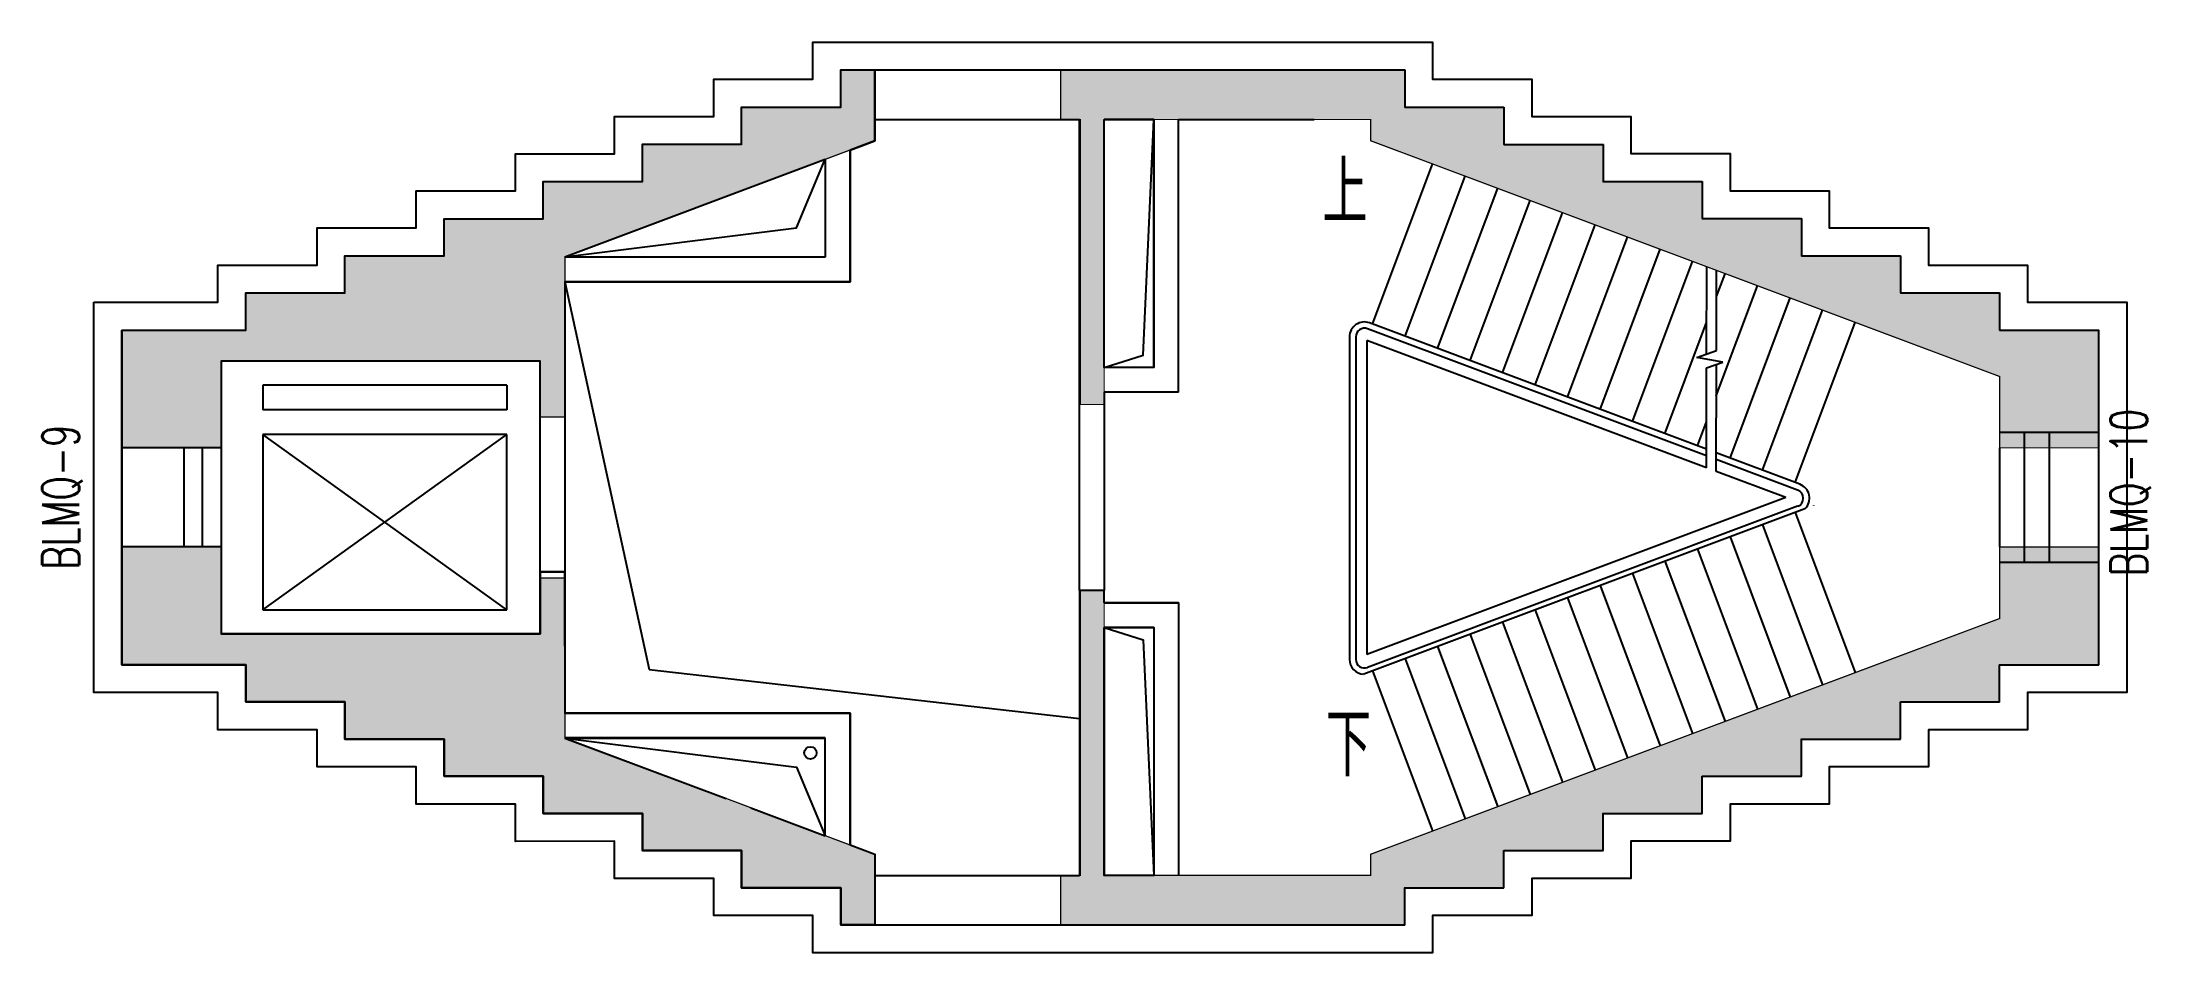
# Model space of a CAD drawing. Extents: x 1456273 to 1532071, y 313528 to 416301.
# Drawn here: x 1513816 to 1530829, y 355090 to 362440 of the extents above; entities that cross this region are included whole.
import ezdxf

# ---------------------------------------------------------------- set-up
doc = ezdxf.new("R2010")
doc.units = 0
doc.header["$LTSCALE"] = 1000
doc.header["$MEASUREMENT"] = 0
doc.layers.add('body', color=30, linetype='Continuous')
doc.layers.add('消防', color=222, linetype='Continuous')
doc.styles.add('_TCH_DIM', font='SIMPLEX', dxfattribs={"bigfont": 'GBCBIG'})
doc.styles.add('_TCH_WINDOW', font='txt.shx', dxfattribs={"height": 3.5, "bigfont": 'hztxt.shx'})

msp = doc.modelspace()

# ---------------------------------------------------------------- texts
at = {"layer": 'body', "style": '_TCH_DIM'}
for s, p in [('上', (1524145, 360975)), ('下', (1524173, 356514))]:
    msp.add_text(s, height=506, dxfattribs=at).set_placement(p)
at = {"layer": 'body', "style": '_TCH_WINDOW', "width": 0.705882}
for s, p in [('BLMQ-9', (1514114, 358182)), ('BLMQ-10', (1530800, 358129))]:
    msp.add_text(s, height=297.5, rotation=90, dxfattribs=at).set_placement(p)

# ---------------------------------------------------------------- hatches: boundary and pattern name
at = {"layer": 'body'}
for points in [[(1514459, 360115), (1515459, 360115), (1515459, 360415), (1516259, 360415), (1516259, 360715), (1517059, 360715), (1517059, 361014), (1517859, 361014), (1517859, 361314), (1518659, 361314), (1518659, 361615), (1519459, 361615), (1519459, 361915), (1520259, 361915), (1520259, 362215), (1520534, 362214), (1520534, 361644), (1518034, 360706), (1518034, 359415), (1517834, 359415), (1517834, 359865), (1515259, 359865), (1515259, 359165), (1514459, 359165)], [(1522034, 362215), (1524809, 362215), (1524809, 361915), (1525609, 361915), (1525609, 361614), (1526409, 361614), (1526409, 361314), (1527209, 361314), (1527209, 361015), (1528009, 361015), (1528009, 360715), (1528809, 360715), (1528809, 360415), (1529609, 360415), (1529609, 360115), (1530409, 360115), (1530409, 359165), (1529609, 359165), (1529609, 359741), (1524534, 361644), (1524534, 361815), (1522384, 361815), (1522384, 359515), (1522191, 359515), (1522191, 361815), (1522034, 361815)], [(1514459, 357415), (1515459, 357415), (1515459, 357115), (1516259, 357115), (1516259, 356815), (1517059, 356815), (1517059, 356515), (1517859, 356515), (1517859, 356215), (1518659, 356215), (1518659, 355915), (1519459, 355915), (1519459, 355615), (1520259, 355615), (1520259, 355315), (1520534, 355315), (1520534, 355885), (1518034, 356824), (1518034, 358115), (1517834, 358115), (1517834, 357665), (1515259, 357665), (1515259, 358365), (1514459, 358365)], [(1522034, 355315), (1524809, 355315), (1524809, 355615), (1525609, 355614), (1525609, 355915), (1526409, 355915), (1526409, 356215), (1527209, 356215), (1527209, 356515), (1528009, 356515), (1528009, 356815), (1528809, 356815), (1528809, 357115), (1529609, 357115), (1529609, 357415), (1530409, 357415), (1530409, 358365), (1529609, 358365), (1529609, 357788), (1524534, 355885), (1524534, 355715), (1522384, 355715), (1522384, 358015), (1522191, 358015), (1522191, 355715), (1522034, 355715)]]:
    msp.add_hatch(color=256, dxfattribs=at).paths.add_polyline_path(points)

# ---------------------------------------------------------------- linework, layer by layer
for p, q in [((1520259, 361915), (1520259, 362215)), ((1520259, 362215), (1520534, 362215)), ((1520534, 362215), (1524809, 362215)), ((1520534, 361815), (1520534, 362215)), ((1520534, 361644), (1520534, 362215)), ((1524809, 362215), (1524809, 361915)), ((1519459, 361615), (1519459, 361915)), ((1519459, 361915), (1520259, 361915)), ((1524809, 361915), (1525609, 361915)), ((1525609, 361915), (1525609, 361614)), ((1520534, 361815), (1522184, 361815)), ((1522184, 358015), (1522184, 361815)), ((1522384, 361815), (1522784, 361815)), ((1522384, 359815), (1522384, 361815)), ((1522784, 359815), (1522784, 361815)), ((1522784, 359815), (1522784, 361815)), ((1522984, 361815), (1524079, 361815)), ((1522984, 359615), (1522984, 361815)), ((1522984, 359615), (1522984, 361815)), ((1518659, 361314), (1518659, 361615)), ((1518659, 361615), (1519459, 361615)), ((1520334, 361569), (1520534, 361644)), ((1520334, 361569), (1520334, 360506)), ((1525609, 361614), (1526409, 361614)), ((1526409, 361614), (1526409, 361314)), ((1518034, 360706), (1520134, 361494)), ((1520134, 361494), (1520134, 360705)), ((1524550, 360164), (1525034, 361456)), ((1524812, 360066), (1525297, 361358)), ((1517859, 361014), (1517859, 361314)), ((1517859, 361314), (1518659, 361314)), ((1525074, 359968), (1525559, 361260)), ((1526409, 361314), (1527209, 361314)), ((1527209, 361314), (1527209, 361015)), ((1517059, 360715), (1517059, 361014)), ((1517059, 361014), (1517859, 361014)), ((1525336, 359869), (1525821, 361161)), ((1525599, 359771), (1526083, 361063)), ((1527209, 361015), (1528009, 361015)), ((1528009, 361015), (1528009, 360715)), ((1525861, 359673), (1526345, 360965)), ((1526123, 359574), (1526607, 360866)), ((1516259, 360415), (1516259, 360715)), ((1516259, 360715), (1517059, 360715)), ((1518034, 360706), (1520134, 360706)), ((1520134, 360705), (1518034, 360705)), ((1526385, 359476), (1526870, 360768)), ((1526647, 359378), (1527132, 360670)), ((1528009, 360715), (1528809, 360715)), ((1528809, 360715), (1528809, 360415)), ((1518034, 360506), (1518034, 359965)), ((1520334, 360506), (1518034, 360506)), ((1518034, 360506), (1518714, 357376)), ((1527245, 359922), (1527246, 360627)), ((1527324, 359950), (1527325, 360597)), ((1527324, 360386), (1527394, 360571)), ((1515459, 360115), (1515459, 360415)), ((1515459, 360415), (1516259, 360415)), ((1527323, 359586), (1527656, 360473)), ((1527434, 359083), (1527918, 360375)), ((1528809, 360415), (1529609, 360415)), ((1529609, 360415), (1529609, 360115)), ((1527244, 359154), (1524526, 360173)), ((1526909, 359279), (1527245, 360176)), ((1527696, 358984), (1528180, 360277)), ((1527958, 358886), (1528443, 360178)), ((1514459, 360115), (1515459, 360115)), ((1514459, 360115), (1514459, 357415)), ((1524364, 360061), (1524364, 357458)), ((1524414, 360061), (1524414, 357458)), ((1524504, 360032), (1524504, 357497)), ((1527244, 359004), (1524504, 360032)), ((1527244, 359100), (1524509, 360126)), ((1529609, 360115), (1530409, 360115)), ((1530409, 357415), (1530409, 360115)), ((1530409, 357415), (1530409, 360115)), ((1515259, 359865), (1515259, 357665)), ((1517834, 359865), (1515259, 359865)), ((1517834, 358165), (1517834, 359865)), ((1518034, 359965), (1518034, 358165)), ((1527166, 359895), (1527324, 359950)), ((1527376, 359857), (1527166, 359895)), ((1527245, 359810), (1527376, 359857)), ((1527322, 358975), (1527324, 359838)), ((1517565, 359672), (1515595, 359672)), ((1515595, 359672), (1515595, 359472)), ((1517565, 359672), (1517565, 359472)), ((1522784, 359815), (1522384, 359815)), ((1522784, 359815), (1522384, 359815)), ((1527244, 359004), (1527245, 359810)), ((1522384, 359615), (1522384, 358015)), ((1522984, 359615), (1522384, 359615)), ((1522984, 359615), (1522384, 359615)), ((1517565, 359472), (1515595, 359472)), ((1527172, 359181), (1527244, 359375)), ((1515259, 359165), (1514459, 359165)), ((1514959, 359165), (1514959, 358365)), ((1515109, 358365), (1515109, 359165)), ((1517565, 359272), (1515595, 359272)), ((1515595, 359272), (1515595, 357857)), ((1515595, 357857), (1517565, 359272)), ((1517565, 357857), (1515595, 359272)), ((1517565, 357857), (1517565, 359272)), ((1530409, 359290), (1529609, 359290)), ((1529609, 359165), (1529609, 358365)), ((1529809, 358240), (1529809, 359290)), ((1530009, 359290), (1530009, 358240)), ((1527883, 358764), (1527322, 358975)), ((1527997, 358872), (1527323, 359124)), ((1527979, 358825), (1527323, 359071)), ((1528038, 358673), (1524478, 357338)), ((1527883, 358764), (1524504, 357497)), ((1527979, 358694), (1524509, 357392)), ((1527958, 358643), (1528443, 357351)), ((1528107, 358699), (1528106, 358698)), ((1527696, 358545), (1528180, 357252)), ((1515259, 358365), (1514459, 358365)), ((1527172, 358348), (1527656, 357056)), ((1527434, 358446), (1527918, 357154)), ((1518034, 358165), (1517834, 358165)), ((1518034, 358165), (1517834, 358165)), ((1517834, 358165), (1517834, 357665)), ((1518034, 357565), (1518034, 358165)), ((1526647, 358151), (1527132, 356859)), ((1526909, 358250), (1527394, 356957)), ((1530409, 358240), (1529609, 358240)), ((1522384, 358015), (1522184, 358015)), ((1522184, 358015), (1522184, 355715)), ((1522384, 358015), (1522184, 358015)), ((1522384, 357915), (1522384, 358015)), ((1526123, 357955), (1526607, 356663)), ((1526385, 358053), (1526870, 356761)), ((1515595, 357857), (1517565, 357857)), ((1522984, 357915), (1522384, 357915)), ((1522984, 357915), (1522984, 355715)), ((1522984, 357915), (1522984, 355715)), ((1525861, 357856), (1526345, 356564)), ((1517834, 357665), (1515259, 357665)), ((1522384, 357715), (1522384, 355715)), ((1522784, 357715), (1522384, 357715)), ((1522784, 357715), (1522384, 357715)), ((1522384, 357715), (1522784, 357715)), ((1522784, 357715), (1522784, 355715)), ((1522784, 357715), (1522784, 355715)), ((1522784, 357715), (1522784, 355715)), ((1525336, 357660), (1525821, 356368)), ((1525598, 357758), (1526083, 356466)), ((1524812, 357463), (1525296, 356171)), ((1525074, 357561), (1525559, 356269)), ((1514459, 357415), (1515459, 357415)), ((1515459, 357415), (1515459, 357115)), ((1518714, 357376), (1522184, 356982)), ((1524550, 357365), (1525034, 356073)), ((1529609, 357115), (1529609, 357415)), ((1529609, 357415), (1530409, 357415)), ((1515459, 357115), (1516259, 357115)), ((1516259, 357115), (1516259, 356815)), ((1528809, 356815), (1528809, 357115)), ((1528809, 357115), (1529609, 357115)), ((1520334, 357023), (1518034, 357023)), ((1520334, 357023), (1520134, 357023)), ((1520334, 357025), (1520334, 355960)), ((1520334, 355960), (1520334, 357023)), ((1516259, 356815), (1517059, 356815)), ((1517059, 356815), (1517059, 356515)), ((1520134, 356825), (1518034, 356825)), ((1518034, 356823), (1519334, 356335)), ((1518034, 356823), (1520134, 356823)), ((1520134, 356035), (1520134, 356825)), ((1528009, 356515), (1528009, 356815)), ((1528009, 356815), (1528809, 356815)), ((1517059, 356515), (1517859, 356515)), ((1517859, 356515), (1517859, 356215)), ((1527209, 356215), (1527209, 356515)), ((1527209, 356515), (1528009, 356515)), ((1519534, 356260), (1520134, 356035)), ((1517859, 356215), (1518659, 356215)), ((1518659, 356215), (1518659, 355915)), ((1526409, 355915), (1526409, 356215)), ((1526409, 356215), (1527209, 356215)), ((1518659, 355915), (1519459, 355915)), ((1519459, 355915), (1519459, 355615)), ((1520334, 355960), (1520534, 355885)), ((1525609, 355615), (1525609, 355915)), ((1525609, 355915), (1526409, 355915)), ((1520534, 355885), (1520534, 355315)), ((1519459, 355615), (1520259, 355615)), ((1520259, 355615), (1520259, 355315)), ((1520534, 355715), (1520534, 355315)), ((1520534, 355715), (1522184, 355715)), ((1524809, 355315), (1524809, 355615)), ((1524809, 355615), (1525609, 355615)), ((1520259, 355315), (1520534, 355315)), ((1520534, 355315), (1524809, 355315))]:
    msp.add_line(p, q, dxfattribs=at)
for points in [[(1514234, 360340), (1515234, 360340), (1515234, 360640), (1516034, 360640), (1516034, 360940), (1516834, 360940), (1516834, 361240), (1517634, 361239), (1517635, 361539), (1518434, 361539), (1518434, 361840), (1519234, 361840), (1519234, 362140), (1520034, 362140), (1520034, 362440), (1525034, 362440), (1525034, 362140), (1525834, 362140), (1525834, 361839), (1526634, 361839), (1526634, 361540), (1527434, 361540), (1527434, 361240), (1528234, 361240), (1528234, 360940), (1529034, 360940), (1529034, 360640), (1529834, 360640), (1529834, 360340), (1530634, 360340), (1530634, 357190), (1529834, 357190), (1529834, 356890), (1529034, 356890), (1529034, 356590), (1528234, 356590), (1528234, 356290), (1527434, 356290), (1527434, 355990), (1526634, 355990), (1526634, 355690), (1525834, 355690), (1525834, 355390), (1525034, 355390), (1525034, 355090), (1520034, 355090), (1520034, 355390), (1519234, 355390), (1519234, 355690), (1518434, 355690), (1518434, 355990), (1517634, 355989), (1517634, 356290), (1516834, 356290), (1516834, 356590), (1516034, 356590), (1516034, 356890), (1515234, 356890), (1515234, 357190), (1514234, 357190), (1514234, 357940), (1514234, 357940), (1514234, 359590), (1514234, 359590)], [(1514459, 360115), (1515459, 360115), (1515459, 360415), (1516259, 360415), (1516259, 360715), (1517059, 360715), (1517059, 361014), (1517859, 361014), (1517859, 361314), (1518659, 361314), (1518659, 361615), (1519459, 361615), (1519459, 361915), (1520259, 361915), (1520259, 362215), (1520534, 362215), (1520534, 361644), (1520334, 361569), (1520334, 360506), (1518034, 360506), (1518034, 358165), (1517834, 358165), (1517834, 359865), (1515259, 359865), (1515259, 357665), (1517834, 357665), (1517834, 358165), (1518034, 358165), (1518034, 357023), (1520334, 357023), (1520334, 355960), (1520534, 355885), (1520534, 355315), (1520259, 355315), (1520259, 355615), (1519459, 355615), (1519459, 355915), (1518659, 355915), (1518659, 356215), (1517859, 356215), (1517859, 356515), (1517059, 356515), (1517059, 356815), (1516259, 356815), (1516259, 357115), (1515459, 357115), (1515459, 357415), (1514459, 357415)], [(1522384, 361815), (1522784, 361815), (1522784, 359815), (1522384, 359815)], [(1522384, 357715), (1522784, 357715), (1522784, 355715), (1522384, 355715)]]:
    msp.add_lwpolyline(points, close=True, dxfattribs=at)
at = {"layer": 'body', "const_width": 10}
for points in [[(1514459, 360115), (1515459, 360115), (1515459, 360415), (1516259, 360415), (1516259, 360715), (1517059, 360715), (1517059, 361014), (1517859, 361014), (1517859, 361314), (1518659, 361314), (1518659, 361615), (1519459, 361615), (1519459, 361915), (1520259, 361915), (1520259, 362215), (1520534, 362214), (1520534, 361644), (1518034, 360706), (1518034, 359415), (1517834, 359415), (1517834, 359865), (1515259, 359865), (1515259, 359165), (1514459, 359165)], [(1522034, 362215), (1524809, 362215), (1524809, 361915), (1525609, 361915), (1525609, 361614), (1526409, 361614), (1526409, 361314), (1527209, 361314), (1527209, 361015), (1528009, 361015), (1528009, 360715), (1528809, 360715), (1528809, 360415), (1529609, 360415), (1529609, 360115), (1530409, 360115), (1530409, 359165), (1529609, 359165), (1529609, 359741), (1524534, 361644), (1524534, 361815), (1522384, 361815), (1522384, 359515), (1522191, 359515), (1522191, 361815), (1522034, 361815)], [(1514459, 357415), (1515459, 357415), (1515459, 357115), (1516259, 357115), (1516259, 356815), (1517059, 356815), (1517059, 356515), (1517859, 356515), (1517859, 356215), (1518659, 356215), (1518659, 355915), (1519459, 355915), (1519459, 355615), (1520259, 355615), (1520259, 355315), (1520534, 355315), (1520534, 355885), (1518034, 356824), (1518034, 358115), (1517834, 358115), (1517834, 357665), (1515259, 357665), (1515259, 358365), (1514459, 358365)], [(1522034, 355315), (1524809, 355315), (1524809, 355615), (1525609, 355614), (1525609, 355915), (1526409, 355915), (1526409, 356215), (1527209, 356215), (1527209, 356515), (1528009, 356515), (1528009, 356815), (1528809, 356815), (1528809, 357115), (1529609, 357115), (1529609, 357415), (1530409, 357415), (1530409, 358365), (1529609, 358365), (1529609, 357788), (1524534, 355885), (1524534, 355715), (1522384, 355715), (1522384, 358015), (1522191, 358015), (1522191, 355715), (1522034, 355715)]]:
    msp.add_lwpolyline(points, close=True, dxfattribs=at)
at = {"layer": 'body'}
for points in [[(1522784, 361815), (1522384, 361815)], [(1522384, 359815), (1522699, 359914), (1522784, 361815)], [(1518034, 360505), (1520334, 360505), (1520334, 361569)], [(1518034, 360706), (1519903, 360940), (1520134, 361494)], [(1522384, 357915), (1522984, 357915), (1522984, 355715)], [(1522384, 357715), (1522699, 357615), (1522784, 355715)], [(1520334, 357025), (1518034, 357025)], [(1518034, 356823), (1519903, 356589), (1520134, 356035)], [(1522784, 355715), (1522384, 355715)]]:
    msp.add_lwpolyline(points, dxfattribs=at)
for points in [[(1524690, 361151, 0, 0, 0), (1525703, 360770, 120, 0, 0), (1526125, 360612, 0, 0, 0)], [(1524690, 356864, 0, 0, 0), (1525703, 357244, 120, 0, 0), (1526125, 357402, 0, 0, 0)]]:
    msp.add_lwpolyline(points, format="xyseb", dxfattribs=at)
for centre, radius, start, end in [((1524484, 360061), 120, 69.444, 180), ((1524484, 360061), 70, 69.444, 180), ((1527955, 358759), 70, 290.556, 69.444), ((1527955, 358759), 120, 314.1125, 69.444), ((1524484, 357458), 120, 180, 266.9996), ((1524484, 357458), 70, 180, 290.556)]:
    msp.add_arc(centre, radius, start, end, dxfattribs=at)
at = {"layer": '消防', "linetype": 'Continuous'}
msp.add_circle((1520014, 356703), 50, dxfattribs=at)

msp.set_redraw_order([(e.dxf.handle, doc.entitydb.next_handle()) for e in msp.query("TEXT MTEXT ATTDEF DIMENSION ARC_DIMENSION")])  # texts and dimensions are drawn at this point

doc.saveas('drawing.dxf')
